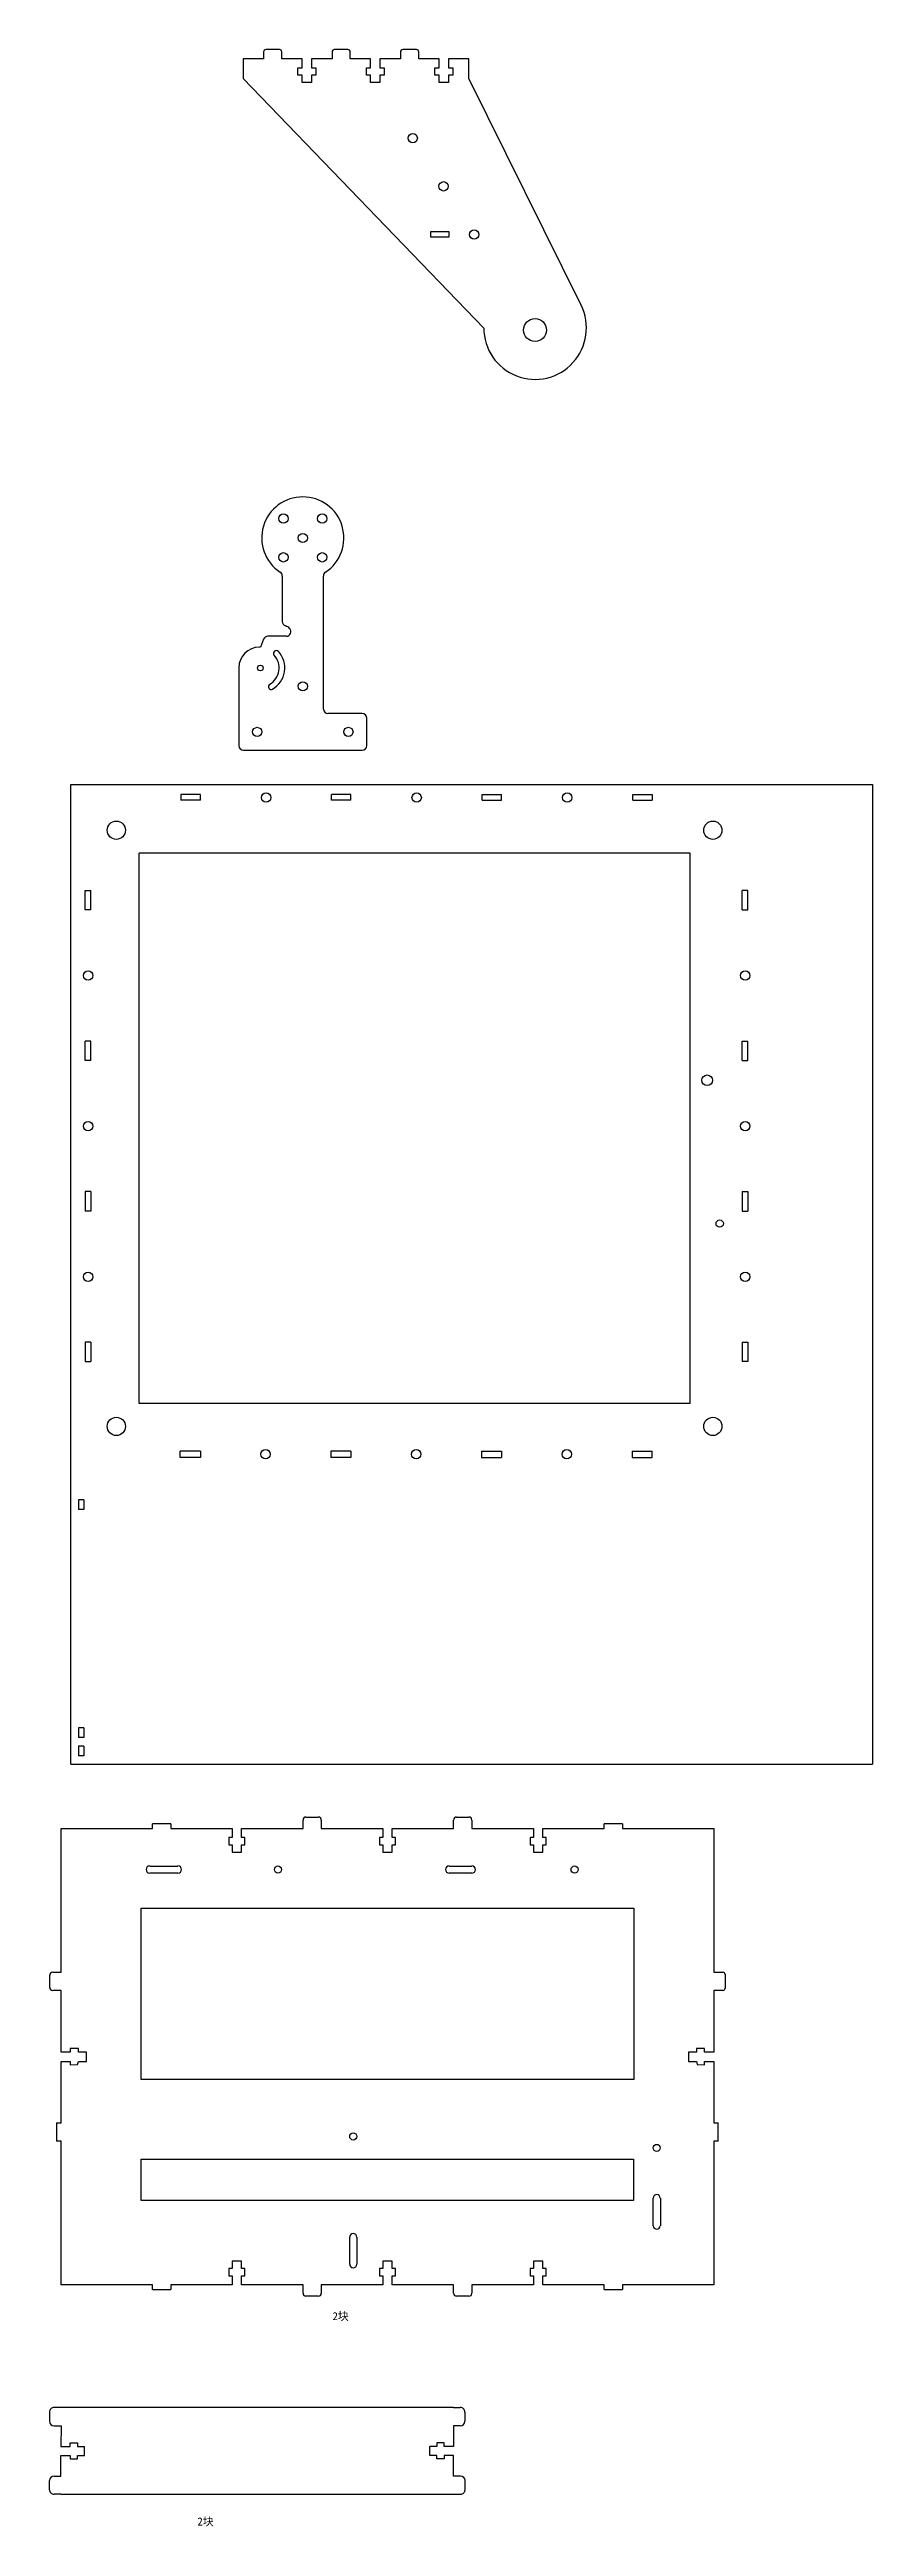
# Model space of a CAD drawing. Header units: millimetres. Extents: x -179 to 299, y -1015 to 1132.
# Drawn here: x -179 to 182, y -1015 to 70 of the extents above; entities that cross this region are included whole.
import ezdxf

# ---------------------------------------------------------------- set-up
doc = ezdxf.new("R2010")
doc.units = ezdxf.units.MM

msp = doc.modelspace()

# ---------------------------------------------------------------- texts
at = {"char_height": 3.5, "attachment_point": 1}
for insert in [(-55, -921.4), (-114.2, -1011.4)]:
    msp.add_mtext_dynamic_manual_height_columns('2{\\fSimSun|b0|i0|c134|p2;块}', width=34.702, gutter_width=17.5, heights=[0], dxfattribs=dict(at, insert=insert))

# ---------------------------------------------------------------- linework, layer by layer
at = {"color": 7, "linetype": 'Continuous', "lineweight": 25}
for p, q in [((-94.2, 66.2), (-94.2, 57.5)), ((-85.2, 66.2), (-94.2, 66.2)), ((-85.2, 69.2), (-85.2, 66.2)), ((-78.2, 70.2), (-84.2, 70.2)), ((-77.2, 66.2), (-77.2, 69.2)), ((-68.3, 66.2), (-77.2, 66.2)), ((-68.3, 62.2), (-68.3, 66.2)), ((-64.2, 66.2), (-64.2, 62.2)), ((-55.2, 66.2), (-64.2, 66.2)), ((-55.2, 69.2), (-55.2, 66.2)), ((-48.2, 70.2), (-54.2, 70.2)), ((-47.2, 66.2), (-47.2, 69.2)), ((-38.3, 66.2), (-47.2, 66.2)), ((-38.3, 62.2), (-38.3, 66.2)), ((-34.2, 66.2), (-34.2, 62.2)), ((-25.2, 66.2), (-34.2, 66.2)), ((-25.2, 69.2), (-25.2, 66.2)), ((-18.2, 70.2), (-24.2, 70.2)), ((-17.2, 66.2), (-17.2, 69.2)), ((-8.2, 66.2), (-17.2, 66.2)), ((-8.2, 62.2), (-8.2, 66.2)), ((-4.1, 66.2), (-4.1, 62.2)), ((4.8, 66.2), (-4.1, 66.2)), ((4.8, 57.5), (4.8, 66.2)), ((-94.2, 57.5), (11.3, -51.8)), ((-70.2, 62.2), (-68.3, 62.2)), ((-70.2, 59), (-70.2, 62.2)), ((-68.3, 59), (-70.2, 59)), ((-68.3, 55.8), (-68.3, 59)), ((-64.2, 55.8), (-68.3, 55.8)), ((-64.2, 62.2), (-62.3, 62.2)), ((-64.2, 59), (-64.2, 55.8)), ((-62.3, 59), (-64.2, 59)), ((-62.3, 62.2), (-62.3, 59)), ((-40.1, 62.2), (-38.3, 62.2)), ((-40.1, 59), (-40.1, 62.2)), ((-38.3, 59), (-40.1, 59)), ((-38.3, 55.8), (-38.3, 59)), ((-34.2, 55.8), (-38.3, 55.8)), ((-34.2, 62.2), (-32.3, 62.2)), ((-34.2, 59), (-34.2, 55.8)), ((-32.3, 59), (-34.2, 59)), ((-32.3, 62.2), (-32.3, 59)), ((-10.1, 62.2), (-8.2, 62.2)), ((-10.1, 59), (-10.1, 62.2)), ((-8.2, 59), (-10.1, 59)), ((-8.2, 55.8), (-8.2, 59)), ((-4.1, 55.8), (-8.2, 55.8)), ((-4.1, 62.2), (-2.2, 62.2)), ((-4.1, 59), (-4.1, 55.8)), ((-2.2, 59), (-4.1, 59)), ((-2.2, 62.2), (-2.2, 59)), ((54, -41.8), (4.8, 57.5)), ((-12, -9.6), (-12, -11.8)), ((-3.8, -9.6), (-12, -9.6)), ((-3.8, -11.8), (-3.8, -9.6)), ((-12, -11.8), (-3.8, -11.8)), ((-77, -160.5), (-77, -180.4)), ((-59, -218.8), (-59, -160.5)), ((-86.6, -191.7), (-87, -191.7)), ((-85.2, -188.1), (-86.6, -191.7)), ((-75.2, -186.9), (-83.3, -186.9)), ((-96, -200.7), (-96, -234.8)), ((-42, -220.8), (-57, -220.8)), ((-40, -234.8), (-40, -222.8)), ((-94, -236.8), (-42, -236.8)), ((-169.7, -681.2), (-169.7, -251.9)), ((-169.7, -251.9), (181.7, -251.9)), ((-112.9, -256.3), (-121.4, -256.3)), ((-121.4, -256.3), (-121.4, -258.8)), ((-112.9, -258.8), (-121.4, -258.8)), ((-112.9, -258.8), (-112.9, -256.3)), ((-46.9, -256.3), (-55.4, -256.3)), ((-55.4, -258.8), (-55.4, -256.3)), ((-46.9, -258.8), (-55.4, -258.8)), ((-46.9, -258.8), (-46.9, -256.3)), ((10.6, -256.3), (19.1, -256.3)), ((10.6, -258.8), (10.6, -256.3)), ((10.6, -258.8), (19.1, -258.8)), ((19.1, -258.8), (19.1, -256.3)), ((76.6, -256.3), (85.1, -256.3)), ((76.6, -258.8), (76.6, -256.3)), ((76.6, -258.8), (85.1, -258.8)), ((85.1, -256.3), (85.1, -258.8)), ((181.7, -251.9), (181.7, -681.2)), ((101.7, -281.9), (-139.7, -281.9)), ((-139.7, -523.2), (-139.7, -281.9)), ((101.7, -523.2), (101.7, -281.9)), ((-163.4, -298.3), (-160.9, -298.3)), ((-163.4, -306.8), (-163.4, -298.3)), ((-160.9, -306.8), (-160.9, -298.3)), ((124.6, -306.8), (124.6, -298.3)), ((127.1, -298.3), (124.6, -298.3)), ((127.1, -306.8), (127.1, -298.3)), ((-160.9, -306.8), (-163.4, -306.8)), ((124.6, -306.8), (127.1, -306.8)), ((-160.9, -364.3), (-163.4, -364.3)), ((-163.4, -372.8), (-163.4, -364.3)), ((-160.9, -372.8), (-160.9, -364.3)), ((124.6, -364.3), (127.1, -364.3)), ((124.6, -372.8), (124.6, -364.3)), ((127.1, -372.8), (127.1, -364.3)), ((-160.9, -372.8), (-163.4, -372.8)), ((124.6, -372.8), (127.1, -372.8)), ((-160.9, -430.3), (-163.4, -430.3)), ((-163.4, -430.3), (-163.4, -438.8)), ((-160.9, -430.3), (-160.9, -438.8)), ((124.6, -430.3), (127.1, -430.3)), ((124.6, -430.3), (124.6, -438.8)), ((127.1, -430.3), (127.1, -438.8)), ((-160.9, -438.8), (-163.4, -438.8)), ((124.6, -438.8), (127.1, -438.8)), ((-160.9, -496.3), (-163.4, -496.3)), ((-163.4, -496.3), (-163.4, -504.8)), ((-160.9, -496.3), (-160.9, -504.8)), ((124.6, -496.3), (127.1, -496.3)), ((124.6, -496.3), (124.6, -504.8)), ((127.1, -496.3), (127.1, -504.8)), ((-163.4, -504.8), (-160.9, -504.8)), ((127.1, -504.8), (124.6, -504.8)), ((101.7, -523.2), (-139.7, -523.2)), ((-112.9, -544), (-121.7, -544)), ((-121.7, -546.8), (-121.7, -544)), ((-112.9, -546.8), (-121.7, -546.8)), ((-112.9, -544), (-112.9, -546.8)), ((-46.9, -544), (-55.7, -544)), ((-55.7, -544), (-55.7, -546.8)), ((-46.9, -546.8), (-55.7, -546.8)), ((-46.9, -544), (-46.9, -546.8)), ((10.3, -544), (10.3, -546.8)), ((10.3, -544), (19.1, -544)), ((10.3, -546.8), (19.1, -546.8)), ((19.1, -544), (19.1, -546.8)), ((76.3, -544), (85.1, -544)), ((76.3, -544), (76.3, -546.8)), ((76.3, -546.8), (85.1, -546.8)), ((85.1, -546.8), (85.1, -544)), ((-164, -565.3), (-166.3, -565.3)), ((-166.3, -565.3), (-166.3, -569.6)), ((-164, -569.6), (-166.3, -569.6)), ((-164, -565.3), (-164, -569.6)), ((-164, -665.3), (-166.3, -665.3)), ((-166.3, -665.3), (-166.3, -669.6)), ((-164, -669.6), (-166.3, -669.6)), ((-164, -665.3), (-164, -669.6)), ((-169.7, -681.2), (181.7, -681.2)), ((-164, -673.3), (-166.3, -673.3)), ((-166.3, -673.3), (-166.3, -677.6)), ((-164, -677.6), (-166.3, -677.6)), ((-164, -673.3), (-164, -677.6)), ((-66.6, -704.4), (-61.2, -704.4)), ((-0.6, -704.4), (4.8, -704.4)), ((-173.9, -772.4), (-173.9, -709.4)), ((-173.9, -709.4), (-133.9, -709.4)), ((-133.9, -709.4), (-133.9, -707.4)), ((-125.9, -707.4), (-133.9, -707.4)), ((-125.9, -707.4), (-125.9, -709.4)), ((-125.9, -709.4), (-98.9, -709.4)), ((-98.9, -713.4), (-100.4, -713.4)), ((-100.4, -713.4), (-100.4, -716.6)), ((-98.9, -709.4), (-98.9, -713.4)), ((-94.8, -713.4), (-94.8, -709.4)), ((-94.8, -709.4), (-67.9, -709.4)), ((-93.4, -713.4), (-94.8, -713.4)), ((-93.4, -716.6), (-93.4, -713.4)), ((-67.9, -709.4), (-67.9, -705.7)), ((-59.9, -705.7), (-59.9, -709.4)), ((-59.9, -709.4), (-32.9, -709.4)), ((-32.9, -713.4), (-34.4, -713.4)), ((-34.4, -713.4), (-34.4, -716.6)), ((-32.9, -709.4), (-32.9, -713.4)), ((-28.8, -713.4), (-28.8, -709.4)), ((-28.8, -709.4), (-1.9, -709.4)), ((-27.4, -713.4), (-28.8, -713.4)), ((-27.4, -716.6), (-27.4, -713.4)), ((-1.9, -709.4), (-1.9, -705.7)), ((6.1, -705.7), (6.1, -709.4)), ((6.1, -709.4), (33.1, -709.4)), ((33.1, -713.4), (31.6, -713.4)), ((31.6, -713.4), (31.6, -716.6)), ((33.1, -709.4), (33.1, -713.4)), ((37.2, -713.4), (37.2, -709.4)), ((37.2, -709.4), (64.1, -709.4)), ((38.6, -713.4), (37.2, -713.4)), ((38.6, -716.6), (38.6, -713.4)), ((64.1, -709.4), (64.1, -707.4)), ((72.1, -707.4), (64.1, -707.4)), ((72.1, -707.4), (72.1, -709.4)), ((72.1, -709.4), (112.1, -709.4)), ((112.1, -709.4), (112.1, -772.4)), ((-135.1, -725.9), (-122.7, -725.9)), ((-100.4, -716.6), (-98.9, -716.6)), ((-98.9, -716.6), (-98.9, -719.8)), ((-98.9, -719.8), (-94.8, -719.8)), ((-94.8, -719.8), (-94.8, -716.6)), ((-94.8, -716.6), (-93.4, -716.6)), ((-34.4, -716.6), (-32.9, -716.6)), ((-32.9, -716.6), (-32.9, -719.8)), ((-32.9, -719.8), (-28.8, -719.8)), ((-28.8, -719.8), (-28.8, -716.6)), ((-28.8, -716.6), (-27.4, -716.6)), ((-3.9, -725.9), (6.1, -725.9)), ((31.6, -716.6), (33.1, -716.6)), ((33.1, -716.6), (33.1, -719.8)), ((33.1, -719.8), (37.2, -719.8)), ((37.2, -719.8), (37.2, -716.6)), ((37.2, -716.6), (38.6, -716.6)), ((-122.7, -729), (-135.1, -729)), ((6.1, -729), (-3.9, -729)), ((-138.9, -819.4), (-138.9, -744.4)), ((-138.9, -744.4), (77.1, -744.4)), ((77.1, -744.4), (77.1, -819.4)), ((-178.9, -779.1), (-178.9, -773.7)), ((-177.6, -772.4), (-173.9, -772.4)), ((-173.9, -780.4), (-177.6, -780.4)), ((-173.9, -807.4), (-173.9, -780.4)), ((112.1, -772.4), (116.1, -772.4)), ((116.1, -780.4), (112.1, -780.4)), ((112.1, -780.4), (112.1, -807.4)), ((117.1, -773.4), (117.1, -779.4)), ((-169.9, -807.4), (-173.9, -807.4)), ((-173.9, -838.4), (-173.9, -811.5)), ((-173.9, -811.5), (-169.9, -811.5)), ((-166.3, -805.9), (-169.9, -805.9)), ((-169.9, -805.9), (-169.9, -807.4)), ((-169.9, -811.5), (-169.9, -813)), ((-169.9, -813), (-166.7, -812.9)), ((-166.7, -812.9), (-166.3, -811.5)), ((-166.3, -807.4), (-166.3, -805.9)), ((-162.8, -807.4), (-166.3, -807.4)), ((-166.3, -811.5), (-162.8, -811.5)), ((-162.8, -811.5), (-162.8, -807.4)), ((104.6, -807.4), (101.1, -807.4)), ((101.1, -807.4), (101.1, -811.5)), ((101.1, -811.5), (104.6, -811.5)), ((108.1, -805.9), (104.6, -805.9)), ((104.6, -805.9), (104.6, -807.4)), ((104.6, -811.5), (104.9, -812.9)), ((104.9, -812.9), (108.1, -813)), ((108.1, -807.4), (108.1, -805.9)), ((112.1, -807.4), (108.1, -807.4)), ((108.1, -813), (108.1, -811.5)), ((108.1, -811.5), (112.1, -811.5)), ((112.1, -811.5), (112.1, -838.4)), ((77.1, -819.4), (-138.9, -819.4)), ((-175.9, -838.4), (-175.9, -846.4)), ((-175.9, -838.4), (-173.9, -838.4)), ((-173.9, -846.4), (-175.9, -846.4)), ((-173.9, -909.4), (-173.9, -846.4)), ((112.1, -838.4), (114.1, -838.4)), ((114.1, -846.4), (112.1, -846.4)), ((112.1, -846.4), (112.1, -909.4)), ((114.1, -846.4), (114.1, -838.4)), ((-138.9, -872.4), (-138.9, -854.4)), ((-138.9, -854.4), (76.9, -854.4)), ((76.9, -854.4), (76.9, -872.4)), ((76.9, -872.4), (-138.9, -872.4)), ((85.6, -883.5), (85.6, -871.4)), ((88.7, -871.4), (88.7, -883.5)), ((-47.4, -900.4), (-47.4, -888.5)), ((-44.3, -888.5), (-44.3, -900.4)), ((-94.8, -899), (-98.9, -899)), ((-98.9, -899), (-98.9, -902.2)), ((-94.8, -902.2), (-94.8, -899)), ((-28.8, -899), (-32.9, -899)), ((-32.9, -899), (-32.9, -902.2)), ((-28.8, -902.2), (-28.8, -899)), ((37.2, -899), (33.1, -899)), ((33.1, -899), (33.1, -902.2)), ((37.2, -902.2), (37.2, -899)), ((-133.9, -909.4), (-173.9, -909.4)), ((-133.9, -911.4), (-133.9, -909.4)), ((-133.9, -911.4), (-125.9, -911.4)), ((-98.9, -909.4), (-125.9, -909.4)), ((-125.9, -909.4), (-125.9, -911.4)), ((-98.9, -902.2), (-100.4, -902.2)), ((-100.4, -902.2), (-100.4, -905.4)), ((-100.4, -905.4), (-98.9, -905.4)), ((-98.9, -905.4), (-98.9, -909.4)), ((-93.4, -902.2), (-94.8, -902.2)), ((-94.8, -909.4), (-94.8, -905.4)), ((-94.8, -905.4), (-93.4, -905.4)), ((-67.9, -909.4), (-94.8, -909.4)), ((-93.4, -905.4), (-93.4, -902.2)), ((-67.9, -913.1), (-67.9, -909.4)), ((-32.9, -909.4), (-59.9, -909.4)), ((-59.9, -909.4), (-59.9, -913.1)), ((-32.9, -902.2), (-34.4, -902.2)), ((-34.4, -902.2), (-34.4, -905.4)), ((-34.4, -905.4), (-32.9, -905.4)), ((-32.9, -905.4), (-32.9, -909.4)), ((-27.4, -902.2), (-28.8, -902.2)), ((-28.8, -909.4), (-28.8, -905.4)), ((-28.8, -905.4), (-27.4, -905.4)), ((-1.9, -909.4), (-28.8, -909.4)), ((-27.4, -905.4), (-27.4, -902.2)), ((-1.9, -913.1), (-1.9, -909.4)), ((33.1, -909.4), (6.1, -909.4)), ((6.1, -909.4), (6.1, -913.1)), ((33.1, -902.2), (31.6, -902.2)), ((31.6, -902.2), (31.6, -905.4)), ((31.6, -905.4), (33.1, -905.4)), ((33.1, -905.4), (33.1, -909.4)), ((38.6, -902.2), (37.2, -902.2)), ((37.2, -909.4), (37.2, -905.4)), ((37.2, -905.4), (38.6, -905.4)), ((64.1, -909.4), (37.2, -909.4)), ((38.6, -905.4), (38.6, -902.2)), ((64.1, -911.4), (64.1, -909.4)), ((64.1, -911.4), (72.1, -911.4)), ((112.1, -909.4), (72.1, -909.4)), ((72.1, -909.4), (72.1, -911.4)), ((-61.2, -914.4), (-66.6, -914.4)), ((4.8, -914.4), (-0.6, -914.4)), ((-179, -965.2), (-179, -969.2)), ((-174, -963.2), (-177, -963.2)), ((-2, -963.2), (-174, -963.2)), ((-2, -963.2), (1, -963.2)), ((3, -965.2), (3, -969.2)), ((-177, -971.2), (-173.9, -971.2)), ((-173.9, -971.2), (-174, -980.2)), ((1, -971.2), (-2, -971.2)), ((-2, -971.2), (-2, -980.2)), ((-174, -980.2), (-170, -980.2)), ((-174, -993.2), (-174, -984.2)), ((-174, -984.2), (-170, -984.2)), ((-170, -978.7), (-166.8, -978.7)), ((-170, -980.2), (-170, -978.7)), ((-170, -984.2), (-170, -985.7)), ((-170, -985.7), (-166.8, -985.7)), ((-166.8, -978.7), (-166.8, -980.2)), ((-166.8, -980.2), (-163.6, -980.2)), ((-166.8, -985.7), (-166.8, -984.2)), ((-166.8, -984.2), (-163.6, -984.2)), ((-163.6, -984.2), (-163.6, -980.2)), ((-9.2, -980.2), (-12.4, -980.2)), ((-12.4, -984.2), (-12.4, -980.2)), ((-9.2, -984.2), (-12.4, -984.2)), ((-6, -978.7), (-9.2, -978.7)), ((-9.2, -978.7), (-9.2, -980.2)), ((-9.2, -985.7), (-9.2, -984.2)), ((-6, -985.7), (-9.2, -985.7)), ((-6, -980.2), (-6, -978.7)), ((-2, -980.2), (-6, -980.2)), ((-6, -984.2), (-6, -985.7)), ((-1.9, -984.2), (-6, -984.2)), ((-1.9, -993.2), (-1.9, -984.2)), ((-179, -999.2), (-179, -995.2)), ((-177, -993.2), (-174, -993.2)), ((1.1, -993.2), (-1.9, -993.2)), ((3.1, -999.2), (3.1, -995.2)), ((-174, -1001.2), (-177, -1001.2)), ((-174, -1001.2), (-1.9, -1001.2)), ((-1.9, -1001.2), (1.1, -1001.2))]:
    msp.add_line(p, q, dxfattribs=at)
for centre, radius in [((-19.8, 31.4), 2), ((-6.3, 10.3), 2.05), ((7.1, -10.8), 2), ((33.8, -52.7), 5.02), ((-76.5, -135.3), 2.05), ((-59.5, -135.3), 2.05), ((-76.5, -152.3), 2.05), ((-68, -143.8), 2), ((-59.5, -152.3), 2.05), ((-86.6, -200.8), 1.25), ((-68, -208.8), 2), ((-88, -228.8), 2), ((-48, -228.8), 2), ((-84.1, -257.6), 2.05), ((-18.1, -257.6), 2.05), ((47.9, -257.6), 2.05), ((-149.7, -271.9), 4), ((111.7, -271.9), 4), ((-162.1, -335.6), 2.05), ((125.9, -335.6), 2.05), ((109.2, -381.5), 2.33), ((-162.1, -401.6), 2.05), ((125.9, -401.6), 2.05), ((114.7, -444.3), 1.6), ((-162.1, -467.6), 2.05), ((125.9, -467.6), 2.05), ((-149.7, -533.2), 4), ((111.7, -533.2), 4), ((-84.3, -545.4), 2.05), ((-18.3, -545.4), 2.05), ((47.7, -545.4), 2.05), ((-78.9, -727.4), 1.55), ((51.1, -727.4), 1.55), ((-45.9, -844.4), 1.55), ((87.1, -849.4), 1.55)]:
    msp.add_circle(centre, radius, dxfattribs=at)
for centre, radius, start, end in [((-84.2, 69.2), 1, 90, 180), ((-78.2, 69.2), 1, 0, 90), ((-54.2, 69.2), 1, 90, 180), ((-48.2, 69.2), 1, 0, 90), ((-24.2, 69.2), 1, 90, 180), ((-18.2, 69.2), 1, 0, 90), ((33.8, -51.8), 22.5, 180, 26.3364), ((-68, -143.8), 18, 303.367, 236.633), ((-79, -160.5), 2, 0, 56.633), ((-57, -160.5), 2, 123.367, 180), ((-75, -180.4), 2, 180, 252.7194), ((-77, -186.9), 4.73, 47.0412, 72.7194), ((-75.2, -184.9), 2, 270, 47.0412), ((-87, -200.7), 9, 90, 180), ((-83.3, -188.9), 2, 90, 158.4832), ((-86.6, -200.8), 8.25, 299.9455, 42.4748), ((-86.6, -200.8), 10.7, 299.9455, 42.4748), ((-79.6, -194.4), 1.25, 42.4748, 222.4748), ((-81.8, -209), 1.25, 119.9455, 299.9455), ((-57, -218.8), 2, 180, 270), ((-42, -222.8), 2, 0, 90), ((-94, -234.8), 2, 180, 270), ((-42, -234.8), 2, 270, 0), ((-66.6, -705.7), 1.3, 90, 180), ((-61.2, -705.7), 1.3, 0, 90), ((-0.6, -705.7), 1.3, 90, 180), ((4.8, -705.7), 1.3, 0, 90), ((-135.1, -727.4), 1.57, 90, 270), ((-122.7, -727.4), 1.57, 270, 90), ((-3.9, -727.4), 1.56, 90, 270), ((6.1, -727.4), 1.56, 270, 90), ((-177.6, -773.7), 1.3, 90, 180), ((-177.6, -779.1), 1.3, 180, 270), ((116.1, -773.4), 1, 0, 90), ((116.1, -779.4), 1, 270, 0), ((87.1, -871.4), 1.55, 0, 180), ((-45.9, -888.5), 1.55, 0, 180), ((87.1, -883.5), 1.55, 180, 0), ((-45.9, -900.4), 1.55, 180, 0), ((-66.6, -913.1), 1.3, 180, 270), ((-61.2, -913.1), 1.3, 270, 0), ((-0.6, -913.1), 1.3, 180, 270), ((4.8, -913.1), 1.3, 270, 0), ((-177, -965.2), 2, 90.083, 180.0875), ((1, -965.2), 2, 359.9125, 89.917), ((-177, -969.2), 2, 180.0875, 269.9296), ((1, -969.2), 2, 270.0704, 359.9125), ((-177, -995.2), 2, 89.952, 179.7942), ((1.1, -995.2), 2, 0.2058, 90.048), ((-177, -999.2), 2, 179.7942, 269.7987), ((1.1, -999.2), 2, 270.2013, 0.2058)]:
    msp.add_arc(centre, radius, start, end, dxfattribs=at)

msp.set_redraw_order([(e.dxf.handle, doc.entitydb.next_handle()) for e in msp.query("TEXT MTEXT ATTDEF DIMENSION ARC_DIMENSION")])  # texts and dimensions are drawn at this point

doc.saveas('drawing.dxf')
